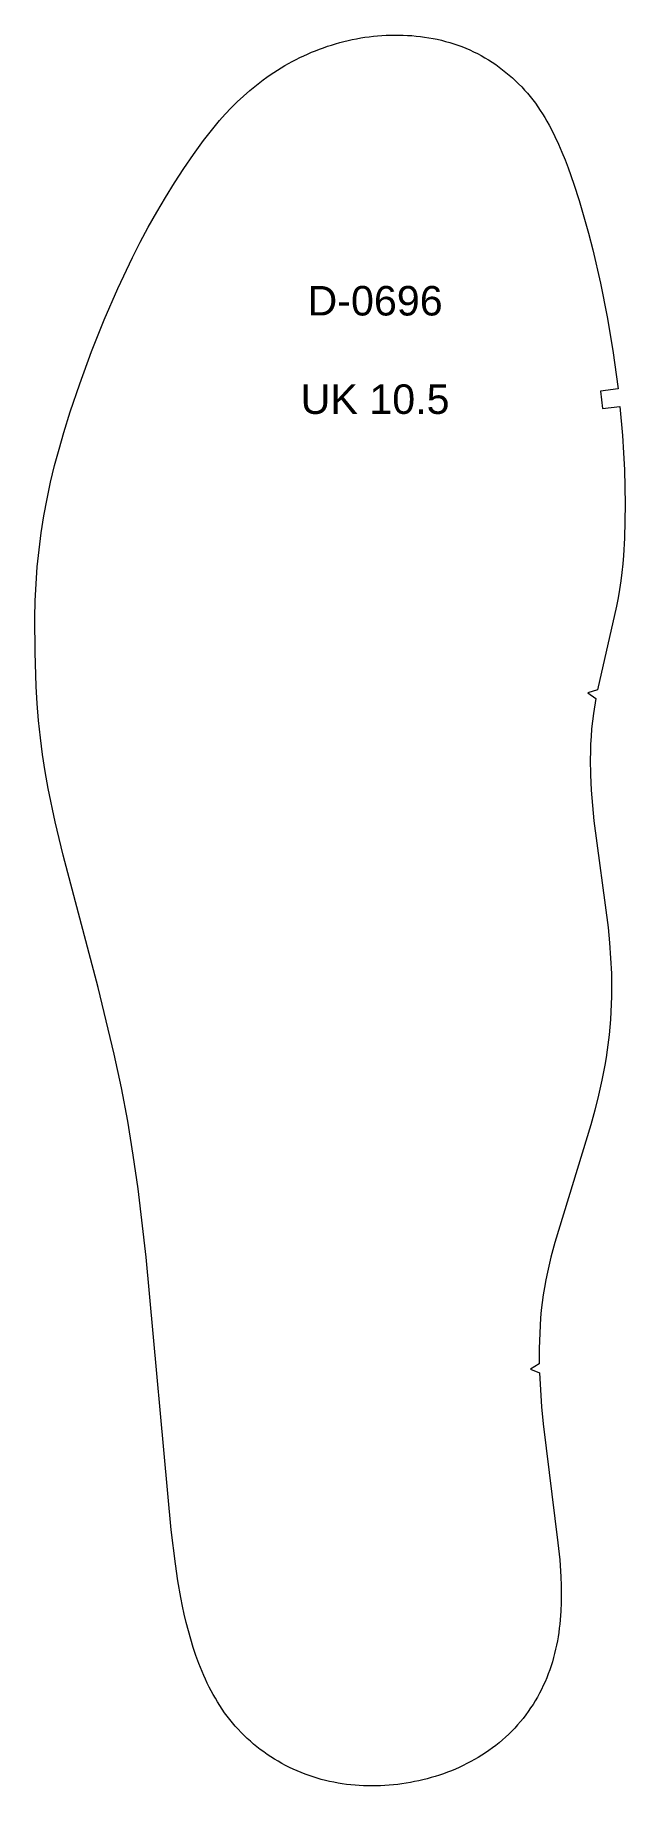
# Model space of a CAD drawing. Header units: millimetres. Extents: x -700 to 1195, y 156 to 469.
# Drawn here: x -269.6 to -169.7, y 172.6 to 469.2 of the extents above; entities that cross this region are included whole.
import ezdxf

# ---------------------------------------------------------------- set-up
doc = ezdxf.new("R2010")
doc.units = ezdxf.units.MM
doc.layers.add('___H_1', color=18, linetype='Continuous', true_color=0x000000)
doc.layers.add('DEFAULT', color=7, linetype='Continuous', true_color=0xffffff)
doc.styles.add('Arial Regular', font='arial.ttf')

msp = doc.modelspace()

# ---------------------------------------------------------------- texts
at = {"layer": '___H_1', "color": 3, "true_color": 0x00ff00, "insert": (-212, 435), "char_height": 5, "width": 58.6413, "attachment_point": 2, "style": 'Arial Regular'}
msp.add_mtext('\\P{\\fArial;D-0696}\\P\\P{\\fArial;UK 10.5}', dxfattribs=at)

# ---------------------------------------------------------------- linework, layer by layer
at = {"layer": 'DEFAULT', "color": 18, "lineweight": 5, "true_color": 0x000000}
msp.add_lwpolyline([(-170.83, 409.22), (-173.81, 408.87), (-173.49, 405.94), (-170.5, 406.24), (-170.06, 401.32), (-169.88, 398.42), (-169.75, 395.53), (-169.65, 389.73), (-169.67, 386.83), (-169.76, 383.93), (-169.93, 381.03), (-170.04, 379.59), (-170.19, 378.15), (-170.36, 376.71), (-170.58, 375.27), (-170.82, 373.85), (-171.1, 372.42), (-174.33, 358.29), (-175.96, 357.75), (-174.61, 356.81), (-175, 354.24), (-175.17, 352.95), (-175.31, 351.66), (-175.41, 350.36), (-175.48, 349.06), (-175.52, 347.76), (-175.54, 346.46), (-175.51, 343.86), (-175.46, 342.56), (-175.39, 341.26), (-175.18, 338.67), (-174.91, 336.08), (-172.53, 318.02), (-172.27, 315.43), (-172.08, 312.84), (-171.96, 310.24), (-171.93, 307.64), (-171.94, 306.34), (-171.98, 305.04), (-172.04, 303.74), (-172.13, 302.44), (-172.36, 299.85), (-172.67, 297.27), (-172.86, 295.98), (-173.07, 294.7), (-173.57, 292.14), (-174.14, 289.6), (-174.76, 287.08), (-175.43, 284.56), (-181.54, 264.67), (-182.21, 262.15), (-182.8, 259.62), (-183.06, 258.34), (-183.29, 257.06), (-183.5, 255.78), (-183.68, 254.49), (-183.83, 253.2), (-183.95, 251.9), (-184.04, 250.61), (-184.11, 249.31), (-184.18, 246.71), (-184.19, 244.1), (-185.67, 243.22), (-184.15, 242.6), (-183.78, 236.82), (-183.51, 233.93), (-181.01, 213.78), (-180.72, 210.9), (-180.53, 208.01), (-180.47, 206.56), (-180.45, 205.11), (-180.46, 203.66), (-180.52, 202.21), (-180.62, 200.76), (-180.69, 200.04), (-180.78, 199.32), (-180.88, 198.61), (-180.99, 197.89), (-181.11, 197.18), (-181.25, 196.47), (-181.41, 195.76), (-181.58, 195.05), (-181.76, 194.35), (-181.96, 193.66), (-182.18, 192.96), (-182.41, 192.28), (-182.66, 191.6), (-182.92, 190.92), (-183.2, 190.26), (-183.5, 189.6), (-183.82, 188.94), (-184.15, 188.3), (-184.49, 187.67), (-184.86, 187.04), (-185.24, 186.42), (-185.64, 185.82), (-186.05, 185.22), (-186.47, 184.64), (-186.92, 184.06), (-187.37, 183.5), (-187.85, 182.95), (-188.33, 182.41), (-188.83, 181.89), (-189.35, 181.38), (-189.88, 180.89), (-190.42, 180.4), (-190.97, 179.94), (-191.54, 179.49), (-192.11, 179.05), (-192.7, 178.62), (-193.3, 178.21), (-193.91, 177.82), (-194.53, 177.44), (-195.15, 177.08), (-195.79, 176.73), (-196.43, 176.39), (-197.08, 176.07), (-197.74, 175.76), (-198.4, 175.47), (-199.07, 175.2), (-199.74, 174.93), (-200.42, 174.68), (-201.11, 174.45), (-201.8, 174.23), (-202.49, 174.02), (-203.19, 173.83), (-203.9, 173.65), (-204.6, 173.49), (-205.31, 173.34), (-206.02, 173.2), (-206.73, 173.08), (-207.45, 172.97), (-208.17, 172.87), (-208.89, 172.79), (-209.61, 172.72), (-210.33, 172.67), (-211.06, 172.64), (-211.78, 172.61), (-212.51, 172.61), (-213.23, 172.61), (-213.95, 172.64), (-214.68, 172.68), (-215.4, 172.73), (-216.12, 172.8), (-216.84, 172.88), (-217.56, 172.98), (-218.28, 173.1), (-218.99, 173.23), (-219.7, 173.38), (-220.41, 173.55), (-221.11, 173.73), (-221.8, 173.93), (-222.5, 174.14), (-223.18, 174.37), (-223.87, 174.62), (-224.54, 174.88), (-225.21, 175.16), (-225.87, 175.45), (-226.53, 175.76), (-227.18, 176.09), (-227.81, 176.43), (-228.45, 176.79), (-229.07, 177.16), (-229.68, 177.55), (-230.28, 177.95), (-230.88, 178.37), (-231.46, 178.8), (-232.03, 179.25), (-232.59, 179.71), (-233.14, 180.18), (-233.68, 180.67), (-234.2, 181.17), (-234.72, 181.68), (-235.21, 182.21), (-235.7, 182.75), (-236.17, 183.3), (-236.63, 183.86), (-237.07, 184.44), (-237.49, 185.02), (-237.91, 185.62), (-238.31, 186.22), (-238.69, 186.84), (-239.07, 187.46), (-239.43, 188.09), (-239.77, 188.72), (-240.11, 189.37), (-240.43, 190.02), (-240.75, 190.67), (-241.04, 191.33), (-241.33, 192), (-241.87, 193.34), (-242.37, 194.7), (-242.83, 196.08), (-243.25, 197.47), (-243.63, 198.86), (-244, 200.27), (-244.33, 201.68), (-244.64, 203.09), (-244.93, 204.51), (-245.42, 207.37), (-245.83, 210.24), (-246.54, 216), (-250.78, 262.2), (-252.15, 273.72), (-252.97, 279.46), (-253.91, 285.18), (-254.98, 290.88), (-256.2, 296.55), (-258.92, 307.83), (-264.88, 330.25), (-266.22, 335.89), (-267.39, 341.57), (-267.9, 344.42), (-268.34, 347.29), (-268.72, 350.16), (-269.03, 353.05), (-269.25, 355.94), (-269.42, 358.83), (-269.6, 364.63), (-269.63, 370.43), (-269.58, 373.33), (-269.46, 376.22), (-269.24, 379.12), (-268.94, 382), (-268.57, 384.88), (-268.12, 387.74), (-267.59, 390.59), (-266.98, 393.43), (-266.3, 396.25), (-265.55, 399.05), (-264.75, 401.83), (-263.65, 405.36), (-262.05, 410.1), (-260.05, 415.55), (-257.9, 420.93), (-255.59, 426.25), (-253.11, 431.49), (-251.79, 434.08), (-250.43, 436.64), (-249.01, 439.16), (-247.53, 441.66), (-246.01, 444.13), (-244.43, 446.56), (-242.79, 448.95), (-241.95, 450.13), (-241.09, 451.3), (-240.2, 452.44), (-239.29, 453.57), (-238.35, 454.68), (-237.38, 455.76), (-236.39, 456.81), (-235.36, 457.83), (-234.3, 458.83), (-233.21, 459.78), (-232.09, 460.7), (-230.94, 461.59), (-230.36, 462.01), (-229.76, 462.43), (-229.16, 462.83), (-228.55, 463.23), (-227.94, 463.61), (-227.31, 463.98), (-226.68, 464.34), (-226.05, 464.68), (-225.4, 465.02), (-224.75, 465.34), (-224.1, 465.65), (-223.44, 465.95), (-222.77, 466.24), (-222.1, 466.51), (-221.43, 466.77), (-220.74, 467.02), (-220.06, 467.26), (-219.37, 467.48), (-218.68, 467.69), (-217.98, 467.89), (-217.28, 468.07), (-216.57, 468.24), (-215.86, 468.4), (-215.15, 468.54), (-214.44, 468.67), (-213.72, 468.78), (-213.01, 468.88), (-212.29, 468.97), (-211.57, 469.04), (-210.84, 469.09), (-210.12, 469.13), (-209.39, 469.16), (-208.67, 469.17), (-207.94, 469.17), (-207.22, 469.15), (-206.5, 469.11), (-205.77, 469.07), (-205.05, 469), (-204.33, 468.92), (-203.61, 468.83), (-202.89, 468.72), (-202.18, 468.59), (-201.47, 468.44), (-200.76, 468.28), (-200.06, 468.1), (-199.36, 467.9), (-198.67, 467.69), (-197.99, 467.45), (-197.31, 467.2), (-196.63, 466.93), (-195.97, 466.65), (-195.31, 466.34), (-194.66, 466.02), (-194.02, 465.68), (-193.39, 465.32), (-192.77, 464.95), (-192.16, 464.56), (-191.56, 464.15), (-190.97, 463.73), (-190.39, 463.3), (-189.82, 462.85), (-189.26, 462.38), (-188.72, 461.9), (-188.19, 461.41), (-187.67, 460.9), (-187.16, 460.39), (-186.67, 459.85), (-186.19, 459.31), (-185.73, 458.75), (-185.28, 458.18), (-184.84, 457.6), (-184.42, 457.01), (-184.02, 456.41), (-183.62, 455.81), (-183.24, 455.19), (-182.87, 454.56), (-182.52, 453.93), (-182.17, 453.29), (-181.52, 452), (-180.91, 450.69), (-180.34, 449.35), (-179.79, 448.01), (-179.28, 446.65), (-178.32, 443.92), (-177.43, 441.16), (-176.6, 438.38), (-175.81, 435.59), (-175.09, 432.78), (-173.8, 427.13), (-172.67, 421.44), (-171.72, 415.72)], close=True, dxfattribs=at)

msp.set_redraw_order([(e.dxf.handle, doc.entitydb.next_handle()) for e in msp.query("TEXT MTEXT ATTDEF DIMENSION ARC_DIMENSION")])  # texts and dimensions are drawn at this point

doc.saveas('drawing.dxf')
